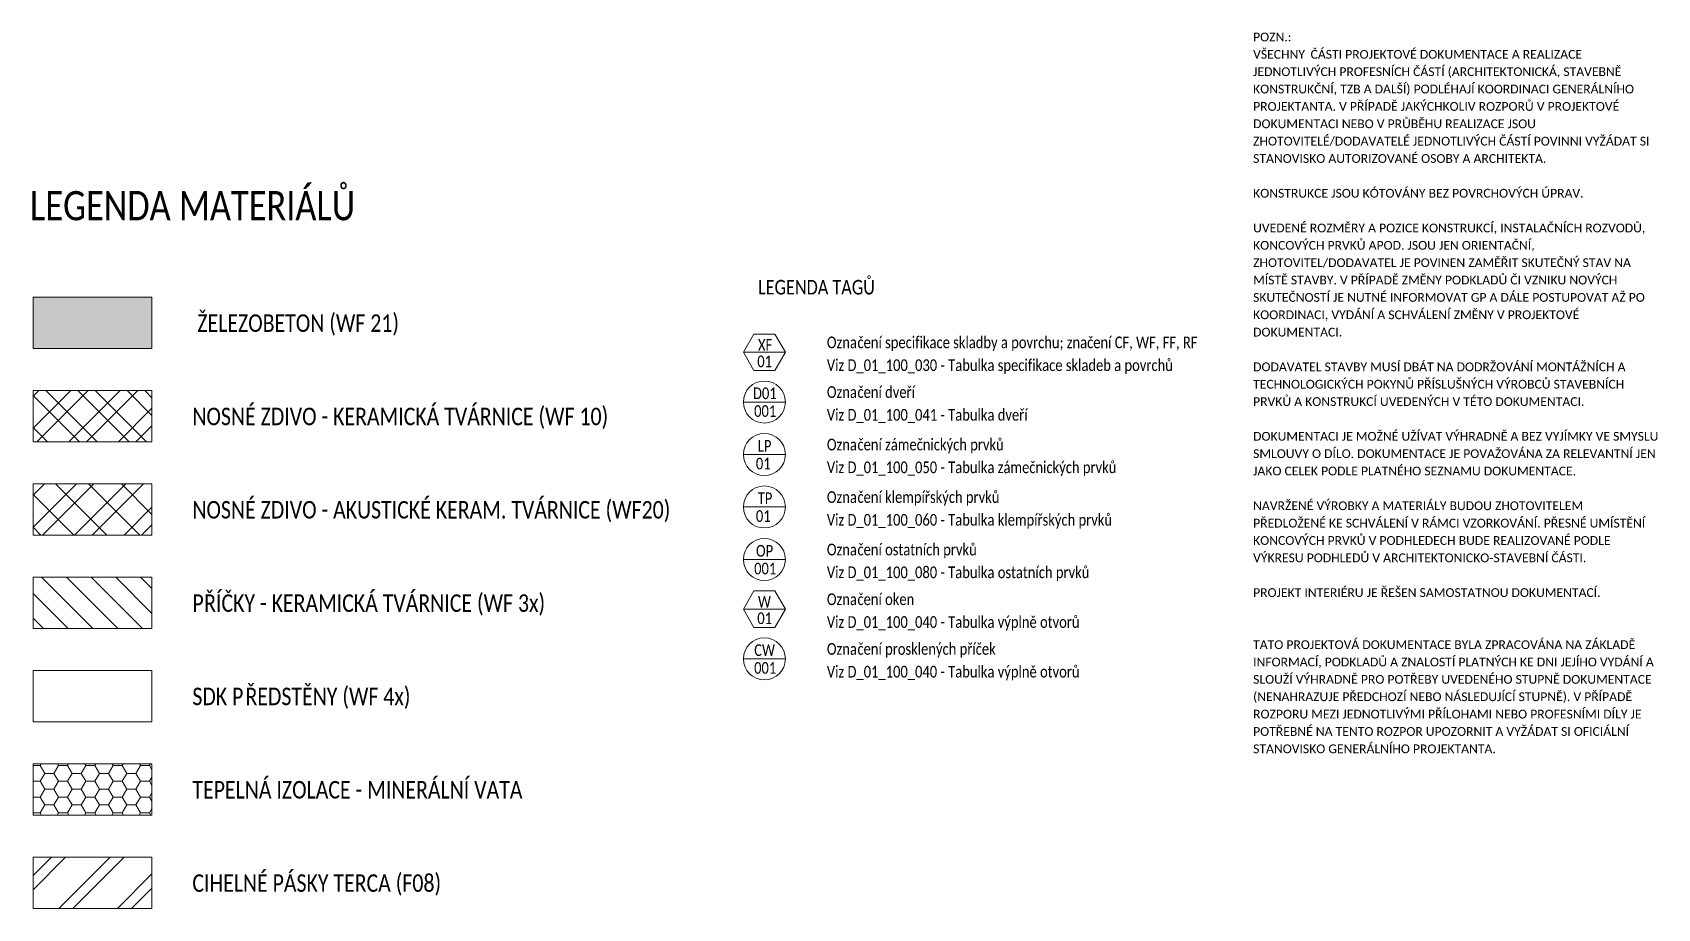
# Model space of a CAD drawing. Header units: millimetres. Extents: x -2533 to 40625, y -3604 to 14792.
# Drawn here: x 26693 to 40625, y -2985 to 4524 of the extents above; entities that cross this region are included whole.
import ezdxf

# ---------------------------------------------------------------- set-up
doc = ezdxf.new("R2010")
doc.units = ezdxf.units.MM
for name, color, linetype, lineweight in [('A-DETL-____-THIN', 9, 'Continuous', 9), ('A-DETL-GENF-OTLN', 9, 'Continuous', 9), ('G-____-____-TEXT', 9, 'Continuous', 5)]:
    doc.layers.add(name, color=color, linetype=linetype, lineweight=lineweight)
doc.styles.add('Calibri_1', font='calibri.ttf', dxfattribs={"width": 0.8, "height": 250})
doc.styles.add('Calibri_2', font='calibri.ttf', dxfattribs={"width": 0.8, "height": 150})
doc.styles.add('Calibri_3', font='calibri.ttf', dxfattribs={"width": 0.8, "height": 125})
doc.styles.add('Calibri_4', font='calibri.ttf', dxfattribs={"width": 0.8, "height": 100})
doc.styles.add('Calibri_5', font='calibri.ttf', dxfattribs={"height": 75})

msp = doc.modelspace()

# ---------------------------------------------------------------- texts
at = {"layer": 'G-____-____-TEXT', "color": 7, "lineweight": 9, "attachment_point": 1}
for s, insert, char_height, width, style in [('POZN.: ', (37157.8, 4523.2), 75, 448.945, 'Calibri_5'), ('VŠECHNY ', (37157.8, 4374.4), 75, 597.257, 'Calibri_5'), ('ČÁSTI PROJEKTOVÉ DOKUMENTACE A REALIZACE ', (37650.6, 4374.4), 75, 2978.269, 'Calibri_5'), ('JEDNOTLIVÝCH PROFESNÍCH ČÁSTÍ (ARCHITEKTONICKÁ, STAVEBNĚ ', (37157.8, 4225.6), 75, 4028.48, 'Calibri_5'), ('KONSTRUKČNÍ, TZB A DALŠÍ) PODLÉHAJÍ KOORDINACI GENERÁLNÍHO ', (37157.8, 4076.8), 75, 4164.767, 'Calibri_5'), ('PROJEKTANTA. V\xa0PŘÍPADĚ JAKÝCHKOLIV ROZPORŮ V\xa0PROJEKTOVÉ ', (37157.8, 3927.9), 75, 4004.429, 'Calibri_5'), ('DOKUMENTACI NEBO V\xa0PRŮBĚHU REALIZACE JSOU ', (37157.8, 3779.1), 75, 3106.539, 'Calibri_5'), ('ZHOTOVITELÉ/DODAVATELÉ JEDNOTLIVÝCH ČÁSTÍ POVINNI VYŽÁDAT SI ', (37157.8, 3630.3), 75, 4337.129, 'Calibri_5'), ('STANOVISKO AUTORIZOVANÉ OSOBY A ARCHITEKTA.', (37157.8, 3481.4), 75, 3178.691, 'Calibri_5'), ('LEGENDA MATERIÁL', (26671.7, 3164.8), 250, 3136.202, 'Calibri_1'), ('Ů', (29259.3, 3164.8), 250, 243.713, 'Calibri_1'), ('KONSTRUKCE JSOU KÓTOVÁNY BEZ POVRCHOVÝCH ÚPRAV. ', (37157.8, 3183.8), 75, 3627.636, 'Calibri_5'), ('UVEDENÉ ROZMĚRY A POZICE KONSTRUKCÍ, INSTALAČNÍCH ROZVODŮ, ', (37157.8, 2886.1), 75, 4293.037, 'Calibri_5'), ('KONCOVÝCH PRVKŮ APOD. JSOU JEN ORIENTAČNÍ, ', (37157.8, 2737.3), 75, 3094.514, 'Calibri_5'), ('ZHOTOVITEL/DODAVATEL JE POVINEN ZAMĚŘIT SKUTEČNÝ STAV NA ', (37157.8, 2588.5), 75, 4132.699, 'Calibri_5'), ('LEGENDA TAG', (32913.1, 2403.4), 125, 1093.502, 'Calibri_3'), ('Ů', (33815.3, 2403.4), 125, 121.857, 'Calibri_3'), ('MÍSTĚ STAVBY. V PŘÍPADĚ ZMĚNY PODKLADŮ ČI VZNIKU NOVÝCH ', (37157.8, 2439.6), 75, 3980.378, 'Calibri_5'), ('SKUTEČNOSTÍ JE NUTNÉ INFORMOVAT GP A DÁLE POSTUPOVAT AŽ PO ', (37157.8, 2290.8), 75, 4285.02, 'Calibri_5'), (' ŽELEZOBETON (WF 21)', (28063.6, 2108), 150, 2244.725, 'Calibri_2'), ('KOORDINACI, VYDÁNÍ A SCHVÁLENÍ ZMĚNY V PROJEKTOVÉ ', (37157.8, 2142), 75, 3571.518, 'Calibri_5'), ('DOKUMENTACI. ', (37157.8, 1993.2), 75, 1002.109, 'Calibri_5'), ('XF', (32912.7, 1895.6), 100, 150.717, 'Calibri_4'), ('Ozna', (33503.6, 1917.8), 100, 317.468, 'Calibri_4'), ('čení specifikace skladby a povrchu; značení CF, WF, FF, RF', (33765.5, 1917.8), 100, 3601.18, 'Calibri_4'), ('01', (32906.7, 1755.1), 100, 153.924, 'Calibri_4'), ('Viz D_01_100_030 - Tabulka specifikace skladeb a povrchů', (33503.6, 1722.6), 100, 3655.695, 'Calibri_4'), ('DODAVATEL STAVBY MUSÍ DBÁT NA DODRŽOVÁNÍ MONTÁŽNÍCH A ', (37157.8, 1695.5), 75, 4072.573, 'Calibri_5'), ('TECHNOLOGICKÝCH POKYNŮ PŘÍSLUŠNÝCH VÝROBCŮ STAVEBNÍCH ', (37157.8, 1546.7), 75, 4072.573, 'Calibri_5'), ('D01', (32869.9, 1481.4), 100, 250.126, 'Calibri_4'), ('Ozna', (33503.6, 1491.9), 100, 317.468, 'Calibri_4'), ('čení dveří', (33765.5, 1491.9), 100, 609.283, 'Calibri_4'), ('PRVKŮ A KONSTRUKCÍ UVEDENÝCH V TÉTO DOKUMENTACI.', (37157.8, 1397.8), 75, 3599.577, 'Calibri_5'), ('NOSNÉ ZDIVO - KERAMICKÁ TVÁRNICE (WF 10)', (28063.6, 1308), 150, 4502.277, 'Calibri_2'), ('001', (32879.7, 1329.2), 100, 230.886, 'Calibri_4'), ('Viz D_01_100_041 - Tabulka dveří', (33503.6, 1296.8), 100, 2119.662, 'Calibri_4'), ('DOKUMENTACI JE MOŽNÉ UŽÍVAT VÝHRADNĚ A BEZ VYJÍMKY VE SMYSLU ', (37157.8, 1100.2), 75, 4401.264, 'Calibri_5'), ('LP', (32910.7, 1031.4), 100, 144.304, 'Calibri_4'), ('Ozna', (33503.6, 1041.9), 100, 317.468, 'Calibri_4'), ('čení zámečnických prvků', (33765.5, 1041.9), 100, 1545.653, 'Calibri_4'), ('01', (32894.7, 879.2), 100, 153.924, 'Calibri_4'), ('Viz D_01_100_050 - Tabulka zámečnických prvků', (33503.6, 846.8), 100, 3056.033, 'Calibri_4'), ('SMLOUVY O DÍLO. DOKUMENTACE JE POVAŽOVÁNA ZA RELEVANTNÍ JEN ', (37157.8, 951.4), 75, 4401.264, 'Calibri_5'), ('JAKO CELEK PODLE PLATNÉHO SEZNAMU DOKUMENTACE.', (37157.8, 802.5), 75, 3515.4, 'Calibri_5'), ('TP', (32910.7, 581.4), 100, 153.924, 'Calibri_4'), ('Ozna', (33503.6, 591.9), 100, 317.468, 'Calibri_4'), ('čení klempířských prvků', (33765.5, 591.9), 100, 1503.966, 'Calibri_4'), ('NOSNÉ ZDIVO - AKUSTICKÉ KERAM. TVÁRNICE (WF20)', (28063.6, 508), 150, 5175.695, 'Calibri_2'), ('01', (32894.7, 429.2), 100, 153.924, 'Calibri_4'), ('NAVRŽENÉ VÝROBKY A MATERIÁLY BUDOU ZHOTOVITELEM ', (37157.8, 504.9), 75, 3615.611, 'Calibri_5'), ('Viz D_01_100_060 - Tabulka klempířských prvků', (33503.6, 396.8), 100, 3014.345, 'Calibri_4'), ('PŘEDLOŽENÉ KE SCHVÁLENÍ V RÁMCI VZORKOVÁNÍ. PŘESNÉ UMÍSTĚNÍ ', (37157.8, 356), 75, 4285.02, 'Calibri_5'), ('Ozna', (33503.6, 141.9), 100, 317.468, 'Calibri_4'), ('čení ostatních prvků', (33765.5, 141.9), 100, 1260.253, 'Calibri_4'), ('KONCOVÝCH PRVKŮ V PODHLEDECH BUDE REALIZOVANÉ PODLE ', (37157.8, 207.2), 75, 3924.26, 'Calibri_5'), ('OP', (32895.7, 131.4), 100, 182.785, 'Calibri_4'), ('VÝKRESU PODHLEDŮ V ARCHITEKTONICKO-STAVEBNÍ ČÁSTI. ', (37157.8, 58.4), 75, 3647.678, 'Calibri_5'), ('001', (32879.7, -20.8), 100, 230.886, 'Calibri_4'), ('Viz D_01_100_080 - Tabulka ostatních prvků', (33503.6, -53.2), 100, 2770.632, 'Calibri_4'), ('ŘÍČKY - KERAMICKÁ TVÁRNICE (WF 3x)', (28164.2, -292), 150, 3681.349, 'Calibri_2'), ('čení oken', (33765.5, -284), 100, 599.662, 'Calibri_4'), ('PROJEKT INTERIÉRU JE ŘEŠEN SAMOSTATNOU DOKUMENTACÍ.', (37157.8, -239.3), 75, 3775.948, 'Calibri_5'), ('P', (28063.6, -292), 150, 121.856, 'Calibri_2'), ('W', (32912.7, -306.1), 100, 137.89, 'Calibri_4'), ('Ozna', (33503.6, -284), 100, 317.468, 'Calibri_4'), ('01', (32906.7, -446.6), 100, 153.924, 'Calibri_4'), ('Viz D_01_100_040 - Tabulka výplně otvorů', (33503.6, -479.1), 100, 2668.016, 'Calibri_4'), ('TATO PROJEKTOVÁ DOKUMENTACE BYLA ZPRACOVÁNA NA ZÁKLADĚ ', (37157.8, -685.7), 75, 4176.792, 'Calibri_5'), ('CW', (32880.7, -720.3), 100, 221.266, 'Calibri_4'), ('Ozna', (33503.6, -709.9), 100, 317.468, 'Calibri_4'), ('čení prosklených příček', (33765.5, -709.9), 100, 1462.278, 'Calibri_4'), ('INFORMACÍ, PODKLADŮ A ZNALOSTÍ PLATNÝCH KE DNI JEJÍHO VYDÁNÍ A ', (37157.8, -834.6), 75, 4377.214, 'Calibri_5'), ('001', (32879.7, -872.5), 100, 230.886, 'Calibri_4'), ('Viz D_01_100_040 - Tabulka výplně otvorů', (33503.6, -905), 100, 2668.016, 'Calibri_4'), ('SLOUŽÍ VÝHRADNĚ PRO POTŘEBY UVEDENÉHO STUPNĚ DOKUMENTACE ', (37157.8, -983.4), 75, 4369.197, 'Calibri_5'), ('SDK P', (28063.6, -1092), 150, 551.561, 'Calibri_2'), ('ŘEDSTĚNY (WF 4x)', (28518.7, -1092), 150, 1789.367, 'Calibri_2'), ('(NENAHRAZUJE PŘEDCHOZÍ NEBO NÁSLEDUJÍCÍ STUPNĚ). V PŘÍPADĚ ', (37157.8, -1132.2), 75, 4140.716, 'Calibri_5'), ('ROZPORU MEZI JEDNOTLIVÝMI PŘÍLOHAMI NEBO PROFESNÍMI DÍLY JE ', (37157.8, -1281.1), 75, 4256.961, 'Calibri_5'), ('POTŘEBNÉ NA TENTO ROZPOR UPOZORNIT A VYŽÁDAT SI OFICIÁLNÍ ', (37157.8, -1429.9), 75, 4108.648, 'Calibri_5'), ('STANOVISKO GENERÁLNÍHO PROJEKTANTA.', (37157.8, -1578.7), 75, 2633.543, 'Calibri_5'), ('TEPELNÁ IZOLACE - MINERÁLNÍ VATA', (28063.6, -1892), 150, 3572.32, 'Calibri_2'), ('CIHELNÉ PÁSKY TERCA (F08)', (28063.6, -2692), 150, 2693.67, 'Calibri_2')]:
    msp.add_mtext(s, dxfattribs=dict(at, insert=insert, char_height=char_height, width=width, style=style))

# ---------------------------------------------------------------- hatches: boundary and pattern name
at = {"layer": 'A-DETL-GENF-OTLN'}
msp.add_hatch(color=254, dxfattribs=at).paths.add_polyline_path([(27717.2, 1815.2), (27717.2, 2255.2), (26697.2, 2255.2), (26697.2, 1815.2)])
at = {"layer": 'A-DETL-GENF-OTLN', "lineweight": 5}
h = msp.add_hatch(dxfattribs=at)
h.set_pattern_fill('FP_6', color=250, style=0, pattern_type=2)
h.set_pattern_definition([(45, (23868.06, 0), (-212.132, 212.132), []), (45, (24018.06, 0), (-212.132, 212.132), []), (315, (23868.06, 0), (212.132, 212.132), []), (315, (24018.06, 0), (212.132, 212.132), [])])
h.paths.add_polyline_path([(27717.2, 1015.2), (27717.2, 1455.2), (26697.2, 1455.2), (26697.2, 1015.2)])
h = msp.add_hatch(dxfattribs=at)
h.set_pattern_fill('FP_10', color=250, style=0, pattern_type=2)
h.set_pattern_definition([(45, (23868.06, 0), (-212.132, 212.132), []), (45, (24018.06, 0), (-212.132, 212.132), []), (315, (23868.06, 0), (141.421, 141.421), [])])
h.paths.add_polyline_path([(27717.2, 215.2), (27717.2, 655.2), (26697.2, 655.2), (26697.2, 215.2)])
h = msp.add_hatch(dxfattribs=at)
h.set_pattern_fill('FP_7', color=250, style=0, pattern_type=2)
h.set_pattern_definition([(135, (23868.06, 0), (-106.066, -106.066), [])])
h.paths.add_polyline_path([(27717.2, -584.8), (27717.2, -144.8), (26697.2, -144.8), (26697.2, -584.8)])
h = msp.add_hatch(dxfattribs=at)
h.set_pattern_fill('FP_9', color=250, style=0, pattern_type=2)
h.set_pattern_definition([(0, (23868.065, 0), (117.188, 67.658), [78.125, -156.25]), (120, (23868.065, 0), (-117.1875, 67.6588), [78.125, -156.25]), (60, (23868.065, 0), (0.0005, 135.3168), [0, -156.25, 78.125, 0])])
h.paths.add_polyline_path([(27717.2, -2184.8), (27717.2, -1744.8), (26697.2, -1744.8), (26697.2, -2184.8)])
h = msp.add_hatch(dxfattribs=at)
h.set_pattern_fill('FP_8', color=250, style=0, pattern_type=2)
h.set_pattern_definition([(45, (23868.06, 0), (-251.447, 251.447), []), (45, (23868.06, 381), (-251.447, 251.447), [])])
h.paths.add_polyline_path([(27717.2, -2984.8), (27717.2, -2544.8), (26697.2, -2544.8), (26697.2, -2984.8)])

# ---------------------------------------------------------------- linework, layer by layer
at = {"layer": 'A-DETL-____-THIN'}
for p, q in [((27717.2, 2255.2), (26697.2, 2255.2)), ((26697.2, 2255.2), (26697.2, 1815.2)), ((27717.2, 1815.2), (27717.2, 2255.2)), ((26697.2, 1815.2), (27717.2, 1815.2)), ((32877.4, 1938.6), (32787.4, 1782.7)), ((32877.4, 1938.6), (33057.4, 1938.6)), ((33057.4, 1938.6), (33147.4, 1782.7)), ((33147.4, 1782.7), (32787.4, 1782.7)), ((32877.4, 1626.8), (32787.4, 1782.7)), ((33057.4, 1626.8), (33147.4, 1782.7)), ((32877.4, 1626.8), (33057.4, 1626.8)), ((27717.2, 1455.2), (26697.2, 1455.2)), ((26697.2, 1455.2), (26697.2, 1015.2)), ((27717.2, 1015.2), (27717.2, 1455.2)), ((33147.4, 1356.8), (32787.4, 1356.8)), ((26697.2, 1015.2), (27717.2, 1015.2)), ((33147.4, 906.8), (32787.4, 906.8)), ((27717.2, 655.2), (26697.2, 655.2)), ((26697.2, 655.2), (26697.2, 215.2)), ((27717.2, 215.2), (27717.2, 655.2)), ((33147.4, 456.8), (32787.4, 456.8)), ((26697.2, 215.2), (27717.2, 215.2)), ((33147.4, 6.8), (32787.4, 6.8)), ((27717.2, -144.8), (26697.2, -144.8)), ((26697.2, -144.8), (26697.2, -584.8)), ((27717.2, -584.8), (27717.2, -144.8)), ((32877.4, -263.2), (32787.4, -419.1)), ((32877.4, -263.2), (33057.4, -263.2)), ((33057.4, -263.2), (33147.4, -419.1)), ((33147.4, -419.1), (32787.4, -419.1)), ((32877.4, -575), (32787.4, -419.1)), ((33057.4, -575), (33147.4, -419.1)), ((26697.2, -584.8), (27717.2, -584.8)), ((32877.4, -575), (33057.4, -575)), ((27717.2, -944.8), (26697.2, -944.8)), ((26697.2, -944.8), (26697.2, -1384.8)), ((27717.2, -1384.8), (27717.2, -944.8)), ((33147.4, -845), (32787.4, -845)), ((26697.2, -1384.8), (27717.2, -1384.8)), ((27717.2, -1744.8), (26697.2, -1744.8)), ((26697.2, -1744.8), (26697.2, -2184.8)), ((27717.2, -2184.8), (27717.2, -1744.8)), ((26697.2, -2184.8), (27717.2, -2184.8)), ((27717.2, -2544.8), (26697.2, -2544.8)), ((26697.2, -2544.8), (26697.2, -2984.8)), ((27717.2, -2984.8), (27717.2, -2544.8)), ((26697.2, -2984.8), (27717.2, -2984.8))]:
    msp.add_line(p, q, dxfattribs=at)
for centre in [(32967.4, 1356.8), (32967.4, 906.8), (32967.4, 456.8), (32967.4, 6.8), (32967.4, -845)]:
    msp.add_circle(centre, 180, dxfattribs=at)

msp.set_redraw_order([(e.dxf.handle, doc.entitydb.next_handle()) for e in msp.query("TEXT MTEXT ATTDEF DIMENSION ARC_DIMENSION")])  # texts and dimensions are drawn at this point

doc.saveas('drawing.dxf')
